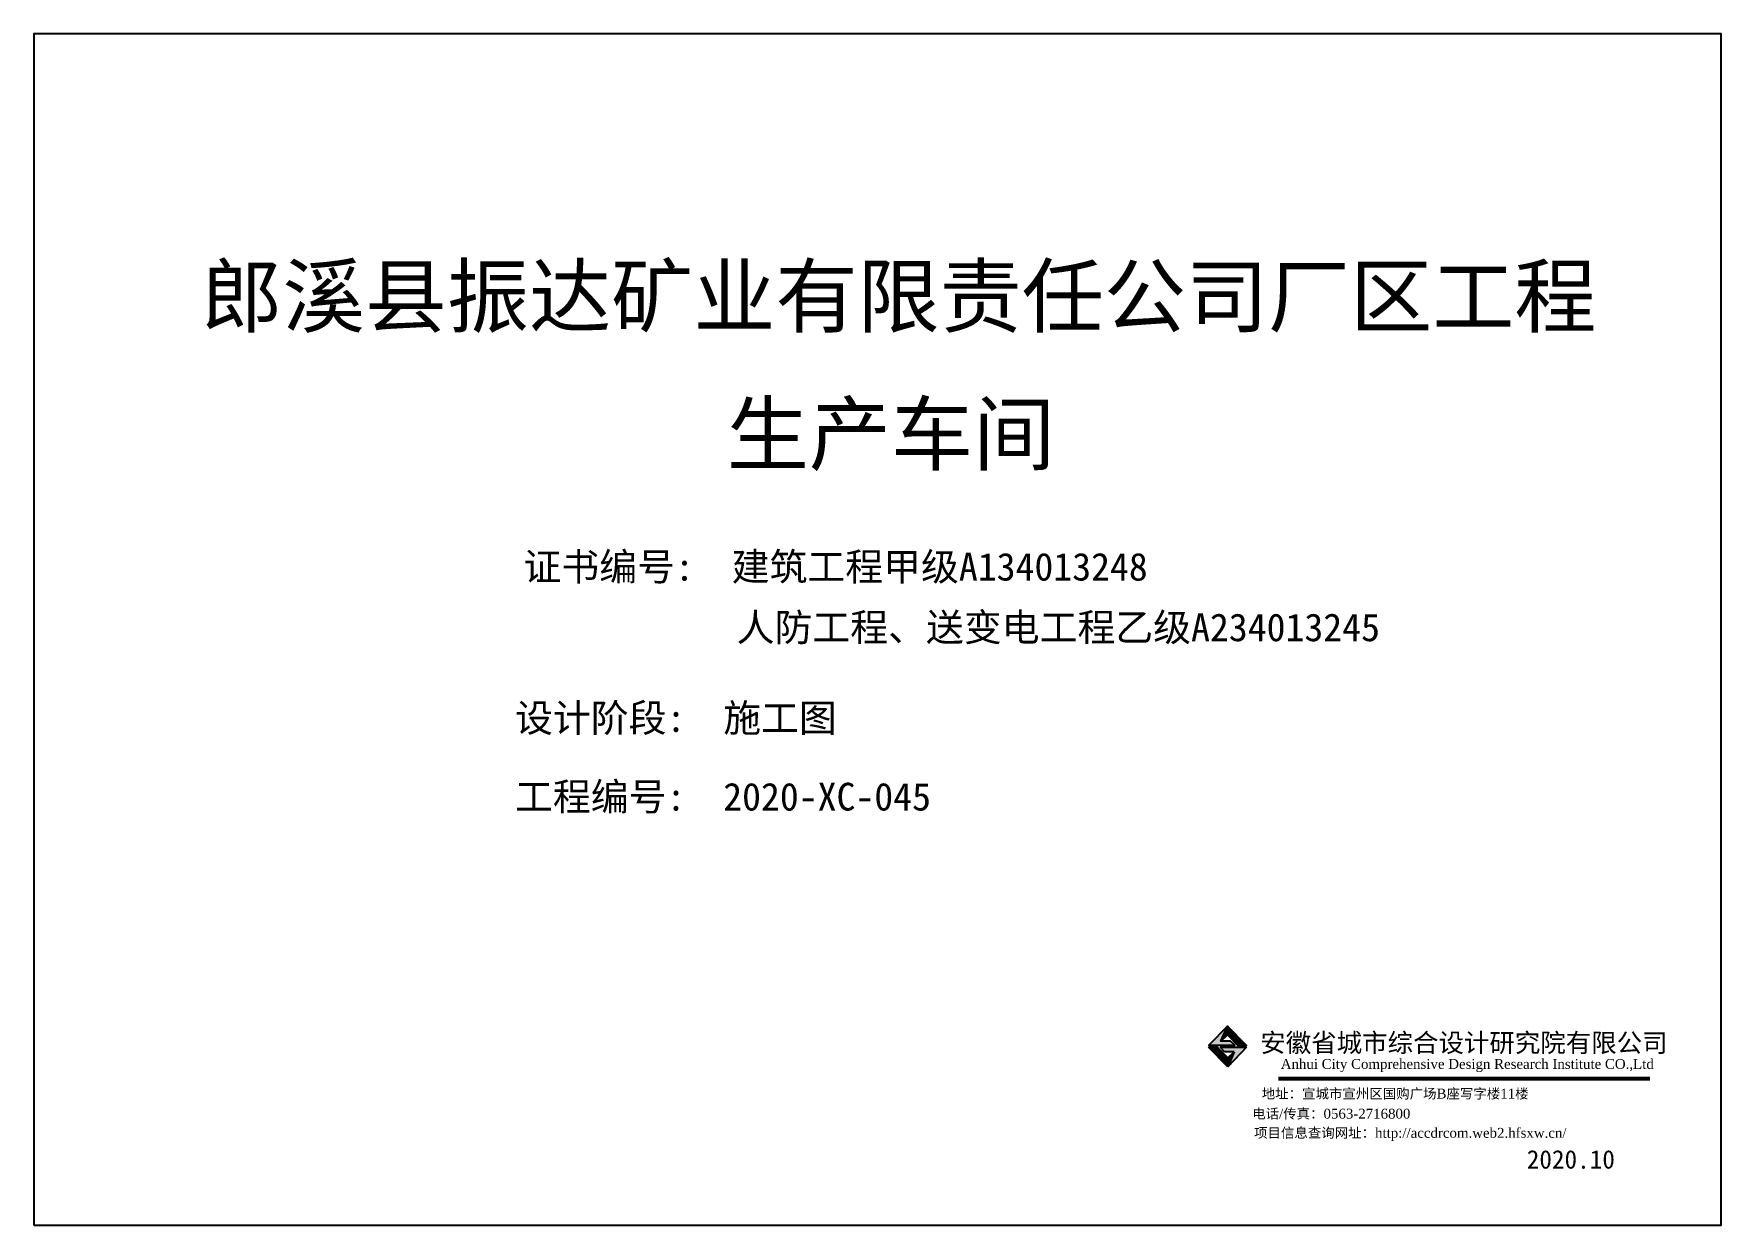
# Model space of a CAD drawing. Extents: x 69728788 to 150676229, y 20164216 to 43663798.
# Drawn here: x 75219157 to 75387357, y 20725966 to 20844766 of the extents above; entities that cross this region are included whole.
import ezdxf
from ezdxf.enums import TextEntityAlignment as Align

# ---------------------------------------------------------------- set-up
doc = ezdxf.new("R2010")
doc.units = 0
doc.header["$LTSCALE"] = 1000
doc.header["$MEASUREMENT"] = 0
doc.layers.get('0').update_dxf_attribs({"linetype": 'CONTINUOUS'})
for name, color, linetype in [('A_DE_DETAIL_3', 144, 'CONTINUOUS'), ('PUB_TEXT', 7, 'CONTINUOUS'), ('PUB_TITLE', 4, 'CONTINUOUS'), ('图框', 253, 'CONTINUOUS'), ('签名', 7, 'CONTINUOUS')]:
    doc.layers.add(name, color=color, linetype=linetype)
doc.styles.add('GHF', font='times.ttf')
doc.styles.add('TKZ1', font='simhei.ttf', dxfattribs={"width": 0.7})
pattern_1 = [(0, (72337561.232, 22057438.565), (5.334336, 10.668672), [0, -10.668672])]

msp = doc.modelspace()

# ---------------------------------------------------------------- texts
at = {"style": 'TKZ1'}
for s, p in [('郎溪县振达矿业有限责任公司厂区工程', (75235793, 20815601)), ('生产车间', (75288229, 20801864, 0))]:
    msp.add_text(s, height=6000, dxfattribs=at).set_placement(p)
at = {"layer": '图框', "color": 4, "style": 'TKZ1'}
for s, height, p in [('证书编号:  建筑工程甲级A134013248 ', 2767.29, (75267976, 20790244, 0)), ('人防工程、送变电工程乙级A234013245 ', 2767.29, (75289217, 20784200, 0)), ('设计阶段:  施工图', 2767.3, (75267132, 20775163, 0)), ('工程编号:  2020-XC-045', 2767.29, (75267132, 20767315, 0))]:
    msp.add_text(s, height=height, dxfattribs=at).set_placement(p)
at = {"layer": '图框', "color": 0, "style": 'TKZ1'}
msp.add_text('安徽省城市综合设计研究院有限公司', height=1860.21, dxfattribs=at).set_placement((75361710, 20744200), align=Align.MIDDLE)
at = {"layer": '图框', "color": 4, "style": 'GHF'}
for s, p in [('Anhui City Comprehensive Design Research Institute CO.,Ltd', (75362040, 20741918)), ('地址：宣城市宣州区国购广场B座写字楼11楼', (75354855, 20739109)), ('电话/传真：0563-2716800', (75348487, 20737113)), ('项目信息查询网址：http://accdrcom.web2.hfsxw.cn/', (75356362, 20735100))]:
    msp.add_text(s, height=982.52, dxfattribs=at).set_placement(p, align=Align.MIDDLE)
at = {"layer": '图框', "style": 'TKZ1'}
msp.add_text('2020.10', height=1844.9, dxfattribs=at).set_placement((75372364, 20732518), align=Align.MIDDLE)

# ---------------------------------------------------------------- hatches: boundary and pattern name
msp.add_hatch(color=1).paths.add_polyline_path([(75337491, 20744324), (75338138, 20745827), (75336271, 20743907), (75338871, 20743907), (75338439, 20744324)])
at = {"layer": 'A_DE_DETAIL_3'}
for color, points in [(41, [(75339158, 20743899), (75340039, 20743899), (75338138, 20745827)]), (41, [(75337113, 20743714), (75336249, 20743714), (75338163, 20741770)]), (1, [(75337411, 20743720), (75337835, 20743274), (75338797, 20743274), (75338163, 20741770), (75340040, 20743720)])]:
    msp.add_hatch(color=color, dxfattribs=at).paths.add_polyline_path(points)
at = {"layer": 'PUB_TEXT'}
h = msp.add_hatch(dxfattribs=at)
h.set_pattern_fill('松散材料', color=256, scale=5.689958, style=0)
h.set_pattern_definition(pattern_1)
h.paths.add_polyline_path([(75338138, 20744943), (75338138, 20745827), (75337491, 20744324)])
h = msp.add_hatch(dxfattribs=at)
h.set_pattern_fill('松散材料', color=256, scale=5.689958, style=0)
h.set_pattern_definition(pattern_1)
h.paths.add_polyline_path([(75339158, 20743899), (75338138, 20745827), (75338138, 20744943)])
h = msp.add_hatch(dxfattribs=at)
h.set_pattern_fill('松散材料', color=256, scale=5.689958, style=0)
h.set_pattern_definition(pattern_1)
h.paths.add_polyline_path([(75337113, 20743714), (75338163, 20741770), (75338163, 20742666)])
h.paths.add_polyline_path([(75338163, 20741770), (75338797, 20743274), (75338163, 20742666)])

# ---------------------------------------------------------------- linework, layer by layer
for p, q in [((75337491, 20744324), (75338138, 20745827)), ((75338138, 20745827), (75339158, 20743899)), ((75338163, 20741770), (75336249, 20743714)), ((75336249, 20743714), (75337113, 20743714)), ((75337113, 20743714), (75338163, 20741770)), ((75337411, 20743720), (75340040, 20743720)), ((75337835, 20743274), (75337411, 20743720)), ((75338797, 20743274), (75337835, 20743274)), ((75340040, 20743720), (75338163, 20741770)), ((75338797, 20743274), (75338163, 20741770))]:
    msp.add_line(p, q)
for p, q in [((75338163, 20742666), (75337113, 20743714)), ((75338163, 20742666), (75338797, 20743274)), ((75338163, 20741770), (75338163, 20742666))]:
    msp.add_line(p, q, dxfattribs=at)
for points in [[(75338439, 20744324), (75337491, 20744324), (75338138, 20744943), (75339158, 20743899), (75340039, 20743899), (75338138, 20745827), (75336271, 20743907), (75338871, 20743907), (75338439, 20744324)], [(75338138, 20745827), (75338138, 20744943)]]:
    msp.add_lwpolyline(points, dxfattribs=at)
at = {"layer": 'PUB_TITLE'}
msp.add_lwpolyline([(75219157, 20725966), (75387357, 20725966), (75387357, 20844766), (75219157, 20844766)], close=True, dxfattribs=at)
at = {"layer": '签名', "const_width": 405}
msp.add_lwpolyline([(75343197, 20740583), (75380264, 20740583)], dxfattribs=at)

msp.set_redraw_order([(e.dxf.handle, doc.entitydb.next_handle()) for e in msp.query("TEXT MTEXT ATTDEF DIMENSION ARC_DIMENSION")])  # texts and dimensions are drawn at this point

doc.saveas('drawing.dxf')
